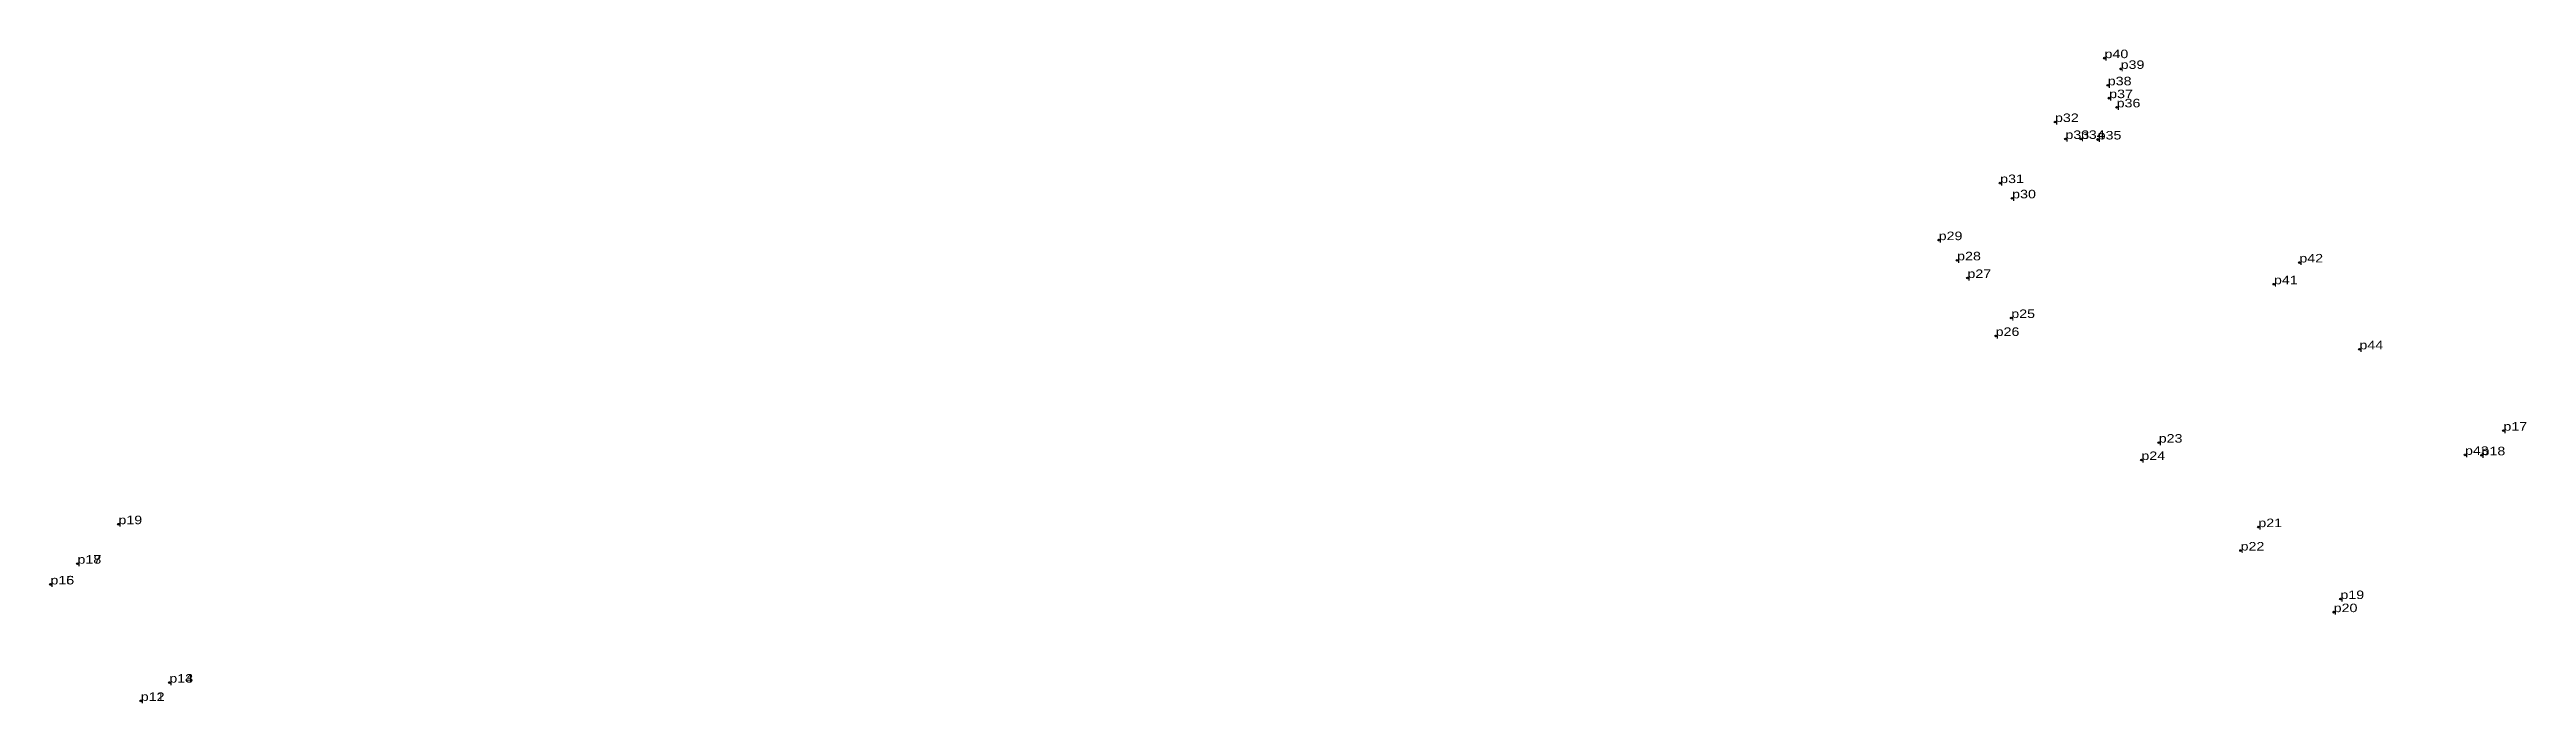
# Model space of a CAD drawing. Header units: metres. Extents: x 1 to 1819946, y -1 to 1851864.
# Drawn here: x 551150 to 551673, y 1840250 to 1840388 of the extents above; entities that cross this region are included whole.
import ezdxf

# ---------------------------------------------------------------- set-up
doc = ezdxf.new("R2010")
doc.units = ezdxf.units.M
doc.header["$LTSCALE"] = 0.72
doc.header["$PDMODE"] = 32
doc.header["$PDSIZE"] = 0.36
doc.layers.add('12', color=7, linetype='Continuous')
doc.layers.add('7', color=7, linetype='Continuous')

msp = doc.modelspace()

# ---------------------------------------------------------------- texts
at = {"layer": '12', "width": 1.25}
for s, p in [('p40', (551583.9, 1840385.92)), ('p39', (551587.3, 1840383.65)), ('p38', (551584.59, 1840380.19)), ('p37', (551584.88, 1840377.47)), ('p32', (551573.44, 1840372.43)), ('p36', (551586.46, 1840375.53)), ('p33', (551575.65, 1840368.85)), ('p34', (551578.91, 1840368.86)), ('p35', (551582.45, 1840368.74)), ('p31', (551561.87, 1840359.53)), ('p30', (551564.4, 1840356.31)), ('p29', (551548.88, 1840347.48)), ('p28', (551552.78, 1840343.22)), ('p42', (551625.03, 1840342.76)), ('p27', (551554.95, 1840339.48)), ('p41', (551619.67, 1840338.16)), ('p25', (551564.21, 1840331.03)), ('p26', (551560.91, 1840327.24)), ('p44', (551637.72, 1840324.42)), ('p23', (551595.34, 1840304.7)), ('p17', (551668.12, 1840307.23)), ('p24', (551591.68, 1840301.03)), ('p43', (551660.01, 1840302.12)), ('p18', (551663.5, 1840302.03)), ('p19', (551164.56, 1840287.47)), ('p21', (551616.37, 1840286.85)), ('p18', (551155.92, 1840279.13)), ('p17', (551155.92, 1840279.13)), ('p22', (551612.63, 1840281.91)), ('p16', (551150.2, 1840274.75)), ('p15', (551150.21, 1840274.75)), ('p20', (551632.28, 1840268.89)), ('p19', (551633.7, 1840271.66)), ('p13', (551175.31, 1840254.01)), ('p14', (551175.31, 1840254.01)), ('p12', (551169.28, 1840250.14)), ('p11', (551169.28, 1840250.14))]:
    msp.add_text(s, height=1.8, dxfattribs=at).set_placement(p)

# ---------------------------------------------------------------- linework, layer by layer
at = {"layer": '7'}
for p in [(551583.89, 1840385.92), (551584.59, 1840380.19), (551587.3, 1840383.65), (551584.87, 1840377.47), (551586.46, 1840375.53), (551573.44, 1840372.43), (551575.65, 1840368.85), (551578.91, 1840368.86), (551582.45, 1840368.74), (551561.87, 1840359.53), (551564.4, 1840356.31), (551548.88, 1840347.48), (551552.78, 1840343.21), (551625.03, 1840342.75), (551554.95, 1840339.48), (551619.67, 1840338.16), (551560.91, 1840327.24), (551564.21, 1840331.03), (551637.72, 1840324.42), (551668.13, 1840307.23), (551591.68, 1840301.03), (551595.34, 1840304.7), (551660.01, 1840302.12), (551663.5, 1840302.03), (551164.56, 1840287.47), (551616.37, 1840286.85), (551612.63, 1840281.91), (551150.2, 1840274.75), (551150.21, 1840274.75), (551155.92, 1840279.13), (551633.7, 1840271.66), (551632.27, 1840268.89), (551175.31, 1840254.01), (551169.28, 1840250.15), (551169.29, 1840250.14)]:
    msp.add_point(p, dxfattribs=at)

msp.set_redraw_order([(e.dxf.handle, doc.entitydb.next_handle()) for e in msp.query("TEXT MTEXT ATTDEF DIMENSION ARC_DIMENSION")])  # texts and dimensions are drawn at this point

doc.saveas('drawing.dxf')
